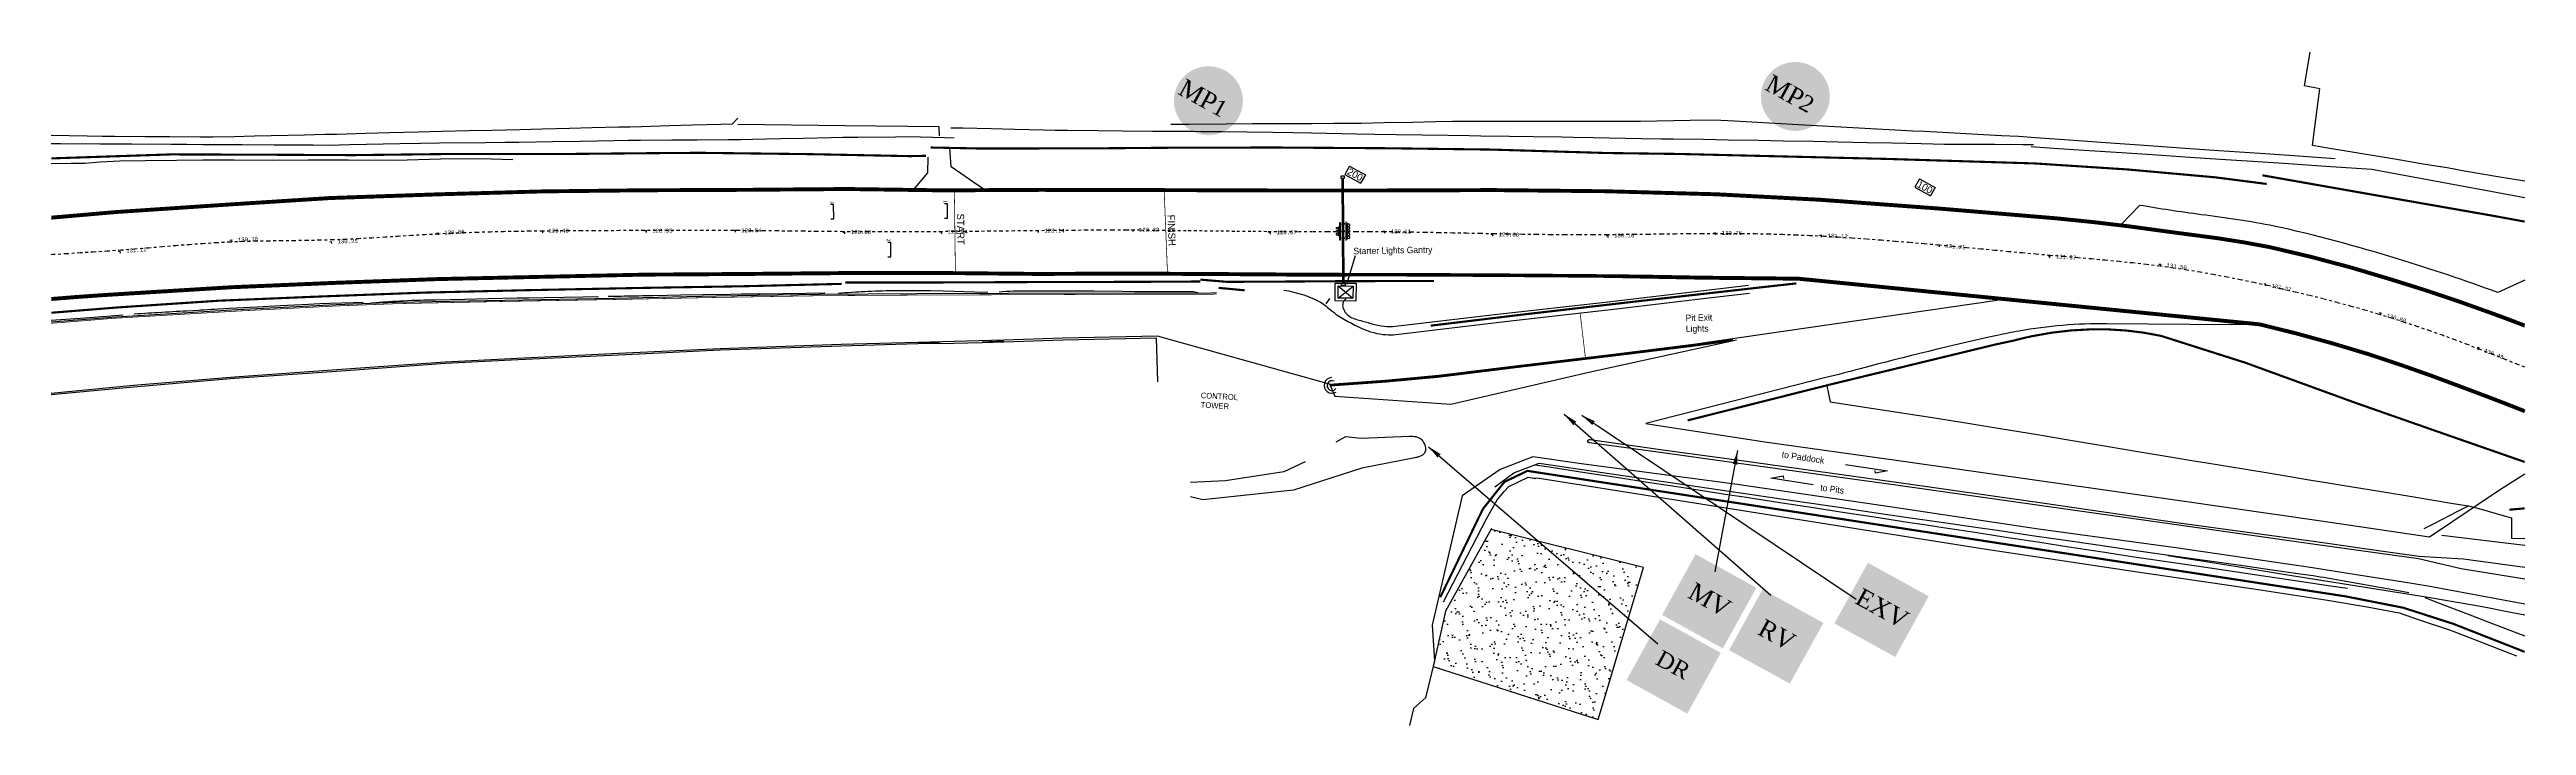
# Model space of a CAD drawing. Extents: x -136 to 854, y -243 to 380.
# Drawn here: x 399.8 to 841.3, y 259.2 to 379.7 of the extents above; entities that cross this region are included whole.
import ezdxf
from ezdxf.enums import TextEntityAlignment as Align

# ---------------------------------------------------------------- set-up
doc = ezdxf.new("R2010")
doc.units = 0
doc.linetypes.add('FIAPOINTILLE', pattern=[1, 0.5, -0.5])
doc.layers.get('0').update_dxf_attribs({"linetype": 'CONTINUOUS'})
for name, color, linetype in [('F1_CONVEYOR_BELT', 253, 'CONTINUOUS'), ('F1_FENCE_DEBRIS', 9, 'FIA_DEBRIS_FENCE'), ('F1_FENCE_SPECTATOR', 9, 'FIA_SPECTATOR_FENCE'), ('F1_GANTRY', 9, 'CONTINUOUS'), ('F1_GANTRY_TEXT', 9, 'CONTINUOUS'), ('F1_GUARDRAIL', 7, 'FIA_GUARDRAIL'), ('F1_KERB_OTHER', 8, 'CONTINUOUS'), ('F1_PIT_LANE', 5, 'CONTINUOUS'), ('F1_PIT_WALL', 8, 'CONTINUOUS'), ('F1_POST_OBSERVATION', 3, 'CONTINUOUS'), ('F1_RACE_CONTROL_TEXT', 9, 'CONTINUOUS'), ('F1_ROAD_SURFACED', 9, 'CONTINUOUS'), ('F1_RUN_OFF_GRAVEL', 144, 'CONTINUOUS'), ('F1_START_LIGHTS', 8, 'CONTINUOUS'), ('F1_TRACK_CENTRELINE', 8, 'FIAPOINTILLE'), ('F1_TRACK_FINISH_LINE', 8, 'CONTINUOUS'), ('F1_TRACK_LEFT', 5, 'CONTINUOUS'), ('F1_TRACK_RIGHT', 5, 'CONTINUOUS'), ('F1_TRACK_SIGNAGE', 8, 'CONTINUOUS'), ('F1_TRACK_START_LINE', 8, 'CONTINUOUS'), ('F1_TRACK_STARTING_GRID', 8, 'CONTINUOUS'), ('F1_TRACK_WHITELINING', 9, 'CONTINUOUS'), ('F1_TURN_NAME', 8, 'CONTINUOUS'), ('F1_TYRE_1', 147, 'FIA_TYRE_1'), ('F1_TYRE_1_BELT', 147, 'FIA_TYRE_1'), ('F1_TYRE_2', 147, 'FIA_TYRE_2'), ('F1_VEHICLE', 1, 'CONTINUOUS'), ('F1_VERGE_GRASSCRETE', 82, 'CONTINUOUS'), ('F1_WALL', 7, 'CONTINUOUS'), ('FIA_STARTING_GRID', 8, 'CONTINUOUS')]:
    doc.layers.add(name, color=color, linetype=linetype)
doc.styles.add('SECURITE', font='TIMES.TTF', dxfattribs={"height": 3})
doc.styles.add('SECURITÉ', font='TIMES.TTF', dxfattribs={"height": 3})
doc.styles.add('survey$0$MONO', font='txt')
doc.styles.add('survey$0$STANDARD', font='MONOTXT', dxfattribs={"width": 2.5})
doc.linetypes.add('FIA_DEBRIS_FENCE', pattern='A,4,-2,["Z",Standard,S=1,R=90,X=0,Y=-0.4],-1', length=7)
doc.linetypes.add('FIA_GUARDRAIL', pattern='A,2,-0.35,[132,ltypeshp.shx,S=0.35,R=0,X=-0.35,Y=0],-0.35,1', length=3.7)
doc.linetypes.add('FIA_SPECTATOR_FENCE', pattern='A,4,-0.7,["+",Standard,S=2,R=0,X=0,Y=-1],-2', length=6.7)
doc.linetypes.add('FIA_TYRE_1', pattern='A,0,[1,fia.shx,S=0.35,R=0,X=0,Y=0],-0.7', length=0.7)
doc.linetypes.add('FIA_TYRE_2', pattern='A,0,[10,fia.shx,S=0.35,R=0,X=0,Y=0],-0.7', length=0.7)
doc.dimstyles.get("Standard").update_dxf_attribs({"dimtxt": 0.18, "dimasz": 0.18, "dimexe": 0.18, "dimexo": 0.0625, "dimgap": 0.09, "dimtad": 0, "dimtih": 1, "dimtoh": 1, "dimdec": 4, "dimzin": 0, "dimdsep": 46, "dimtxsty": 'Standard', "dimcen": 0.09, "dimadec": 0, "dimazin": 0, "dimtfac": 1, "dimtdec": 4, "dimtofl": 0, "dimtmove": 0, "dimatfit": 3, "dimfxl": 1, "dimtolj": 1, "dimtzin": 0, "dimarcsym": 0})

# ---------------------------------------------------------------- blocks, each defined once
blk = doc.blocks.new('survey$0$ECBL1')
at = {"color": 0, "linetype": 'ByBlock'}
for points in [[(-0.5, 0), (0.5, 0)], [(0, -0.5), (0, 0.5)]]:
    blk.add_lwpolyline(points, dxfattribs=at)
blk = doc.blocks.new('bloc_track_signage')
at = {"layer": 'F1_TRACK_SIGNAGE'}
for p, q in [((0, 1.36), (2.53, 1.36)), ((0, 1.36), (0, 0)), ((0, 0), (2.53, 0)), ((2.53, 1.36), (2.53, 0))]:
    blk.add_line(p, q, dxfattribs=at)
blk.add_attdef('TRACK_SIGNAGE', (0.15, 0.18), '', height=1, dxfattribs=at)
blk = doc.blocks.new('BLOC_POST_OBSERVATION')
at = {"layer": 'F1_POST_OBSERVATION'}
h = blk.add_hatch(color=256, dxfattribs=at)
edge = h.paths.add_edge_path()
edge.add_arc((-0.03, 0.11), 4.85, 0, 360)
at = {"layer": 'F1_POST_OBSERVATION', "color": 7, "style": 'SECURITÉ'}
blk.add_text('MP', height=2.5, rotation=0.0363, dxfattribs=at).set_placement((-1.68, 0.11), align=Align.MIDDLE)
blk.add_attdef('NUMBER', text='', height=2.3, rotation=0.1589, dxfattribs=at).set_placement((0.99, 0.02), align=Align.MIDDLE_LEFT)
blk = doc.blocks.new('BLOC_STARTING_GRID')
at = {"layer": 'FIA_STARTING_GRID'}
for p, q in [((16.4, 2), (16, 2)), ((16, 2), (16, 0)), ((16, 0), (16.4, 0))]:
    blk.add_line(p, q, dxfattribs=at)
for points in [[(8.4, 7.4), (8, 7.4), (8, 5.4), (8.4, 5.4)], [(0.4, 2), (0, 2), (0, 0), (0.4, 0)]]:
    blk.add_lwpolyline(points, dxfattribs=at)
at = {"layer": 'FIA_STARTING_GRID', "style": 'SECURITE'}
for s, p in [('2', (8.55, 4.85)), ('1', (0.51, -0.52)), ('3', (16.51, -0.52))]:
    blk.add_text(s, height=0.5, rotation=90, dxfattribs=at).set_placement(p)
blk = doc.blocks.new('BLOC_GANTRY')
at = {"layer": 'F1_GANTRY', "linetype": 'ByBlock'}
for p, q in [((-1.04, 0.85), (1.04, -0.85)), ((-1.04, -0.85), (1.04, 0.85))]:
    blk.add_line(p, q, dxfattribs=at)
for points in [[(-1.46, 1.26), (1.46, 1.26), (1.46, -1.26), (-1.46, -1.26)], [(-1.04, 0.85), (1.04, 0.85), (1.04, -0.85), (-1.04, -0.85)]]:
    blk.add_lwpolyline(points, close=True, dxfattribs=at)
blk = doc.blocks.new('SEMAFORO-ANCLAJE')
for p, q in [((-0.14, 0.03), (0, 0.03)), ((-0.14, -0.02), (0, -0.02))]:
    blk.add_line(p, q)
blk.add_lwpolyline([(-0.29, -0.05, 0.015, 0.015, 0), (-0.29, 0.05, 0.015, 0.015, 0), (-0.29, 0, 0.01, 0.01, 0), (-0.14, 0, 0.015, 0.015, 0), (-0.14, 0.05, 0.015, 0.015, 0), (-0.14, -0.05, 0.015, 0.015, 0)], format="xyseb")
blk = doc.blocks.new('SEMAFORO30-PLANTA')
blk.add_line((0, 0.2), (0, -0.2))
blk.add_lwpolyline([(-0.1, 0.15), (-0.35, 0.11, 0.33022), (-0.4, 0.06, 0.065024), (-0.4, -0.06, 0.33022), (-0.35, -0.11), (-0.1, -0.15)], format="xyb")
blk.add_lwpolyline([(0, -0.2), (0.1, -0.1), (0.1, 0.1), (0, 0.2), (-0.1, 0.2), (-0.1, -0.2)], close=True)
blk = doc.blocks.new('BLOC_START_LIGHTS')
at = {"layer": 'F1_START_LIGHTS'}
for p, q in [((-0.09, 7.36), (-0.09, -7.45)), ((0.09, 7.36), (0.09, -7.45))]:
    blk.add_line(p, q, dxfattribs=at)
for points in [[(-0.26, 7.68), (0.26, 7.68), (0.26, 7.38), (-0.26, 7.38)], [(-0.38, 1.25), (-0.43, 1.25), (-0.43, -1.25), (-0.38, -1.25)], [(0.4, 1.25), (0.45, 1.25), (0.45, -1.25), (0.4, -1.25)], [(-0.26, -7.76), (0.26, -7.76), (0.26, -7.46), (-0.26, -7.46)]]:
    blk.add_lwpolyline(points, close=True, dxfattribs=at)
at = {"layer": 'F1_START_LIGHTS', "rotation": 359.9998096561436}
for name, p in [('SEMAFORO30-PLANTA', (-0.53, 0.86)), ('SEMAFORO30-PLANTA', (-0.53, 0.43)), ('SEMAFORO30-PLANTA', (-0.53, 0)), ('SEMAFORO-ANCLAJE', (-0.09, 1)), ('SEMAFORO-ANCLAJE', (-0.09, 0)), ('SEMAFORO30-PLANTA', (-0.53, -0.43)), ('SEMAFORO30-PLANTA', (-0.53, -0.86)), ('SEMAFORO-ANCLAJE', (-0.09, -1))]:
    blk.add_blockref(name, p, dxfattribs=at)
at = {"layer": 'F1_START_LIGHTS', "xscale": -1, "rotation": 359.9998096561436}
for name, p in [('SEMAFORO-ANCLAJE', (0.09, 1)), ('SEMAFORO-ANCLAJE', (0.09, 0)), ('SEMAFORO30-PLANTA', (0.55, 0.43)), ('SEMAFORO30-PLANTA', (0.55, 0)), ('SEMAFORO-ANCLAJE', (0.09, -1)), ('SEMAFORO30-PLANTA', (0.55, -0.43))]:
    blk.add_blockref(name, p, dxfattribs=at)
blk = doc.blocks.new('BLOC_VEHICLE_MEDICAL')
at = {"layer": 'F1_VEHICLE'}
blk.add_hatch(color=256, dxfattribs=at).paths.add_polyline_path([(-4.88, 4.81), (-4.88, -4.95), (4.88, -4.95), (4.88, 4.81)])
at = {"layer": 'F1_VEHICLE', "color": 7, "style": 'SECURITÉ'}
blk.add_text('MV', height=2.5, rotation=0.0363, dxfattribs=at).set_placement((-0.04, 0.14), align=Align.MIDDLE)
blk = doc.blocks.new('BLOC_VEHICLE_RECOVERY')
at = {"layer": 'F1_VEHICLE'}
blk.add_hatch(color=256, dxfattribs=at).paths.add_polyline_path([(-4.63, 4.95), (-4.63, -4.81), (5.13, -4.81), (5.13, 4.95)])
at = {"layer": 'F1_VEHICLE', "color": 7, "style": 'SECURITÉ'}
blk.add_text('RV', height=2.5, rotation=0.0363, dxfattribs=at).set_placement((0.22, 0.29), align=Align.MIDDLE)
blk = doc.blocks.new('BLOC_VEHICLE_EXTRICATION')
at = {"layer": 'F1_VEHICLE'}
blk.add_hatch(color=256, dxfattribs=at).paths.add_polyline_path([(-4.63, 4.66), (-4.63, -5.09), (5.13, -5.09), (5.13, 4.66)])
at = {"layer": 'F1_VEHICLE', "color": 7, "style": 'SECURITÉ'}
blk.add_text('EXV', height=2.5, rotation=0.0363, dxfattribs=at).set_placement((0.22, 0), align=Align.MIDDLE)
blk = doc.blocks.new('BLOC_VEHICLE_OTHER')
at = {"layer": 'F1_VEHICLE'}
blk.add_hatch(color=256, dxfattribs=at).paths.add_polyline_path([(-4.59, 4.81), (-4.59, -4.95), (5.17, -4.95), (5.17, 4.81)])
at = {"layer": 'F1_VEHICLE', "color": 7, "style": 'SECURITÉ'}
blk.add_attdef('TXT', text='', height=2.3, rotation=0.1589, dxfattribs=at).set_placement((-3.37, 0.25), align=Align.MIDDLE_LEFT)

msp = doc.modelspace()

# ---------------------------------------------------------------- hatches: boundary and pattern name
at = {"layer": 'F1_RUN_OFF_GRAVEL'}
h = msp.add_hatch(dxfattribs=at)
h.set_pattern_fill('AR-SAND', color=256, scale=0.063375, angle=-28.879, style=0)
h.set_pattern_definition([(8.6210407, (-718999.0526, 158718.9687), (1.409186791, 2.764913619), [0, -2.446782, 0, -2.7365325, 0, -2.615803125]), (338.6210407, (-718999.0526, 158718.9687), (4.688608644, 2.602050593), [0, -1.3199745, 0, -2.20532325, 0, -0.845105625]), (298.6210407, (-719000.7863, 158719.925), (4.393916769, -2.413065814), [0, -0.8048625, 0, -2.897505, 0, -3.78285375]), (288.6210407, (-719000.7863, 158719.925), (4.91959967, -1.09994671), [0, -0.40243125, 0, -1.8994755, 0, -2.17312875])])
h.paths.add_polyline_path([(656.86, 294.3), (648.63, 279.57), (646.45, 269.66), (675.85, 260.21), (683.97, 287.32), (656.77, 294.14)])

# ---------------------------------------------------------------- linework, layer by layer
at = {"layer": 'F1_CONVEYOR_BELT', "flags": 128}
msp.add_lwpolyline([(628.34, 321.2, 1.270013), (629.15, 318.62, 2.164182)], format="xyb", dxfattribs=at)
at = {"layer": 'F1_FENCE_DEBRIS', "flags": 128}
for points in [[(561.11, 363.92), (559.37, 363.96), (555.11, 364.07), (553.37, 364.12), (550.63, 364.1), (543.94, 364.04), (541.21, 364.02), (539.17, 363.98), (534.2, 363.87), (530.14, 363.78), (525.17, 363.67), (523.14, 363.62), (520.86, 363.61), (515.3, 363.56), (510.76, 363.53), (505.2, 363.49), (502.93, 363.47), (500.46, 363.43), (494.44, 363.33), (489.51, 363.26), (483.48, 363.16), (481.02, 363.12), (477.63, 363.09), (469.33, 363.01), (465.94, 362.98), (462.28, 362.9), (453.34, 362.69), (449.68, 362.61), (446.83, 362.63), (439.85, 362.67), (434.15, 362.7), (427.17, 362.74), (424.32, 362.75), (421.47, 362.77), (414.49, 362.81), (408.79, 362.85), (401.82, 362.89), (400.15, 362.9)], [(753.49, 362.7), (751.48, 362.72), (746.56, 362.75), (742.53, 362.77), (737.61, 362.8), (735.59, 362.82), (733.44, 362.87), (728.19, 362.99), (723.88, 363.09), (718.63, 363.21), (716.47, 363.25), (714.27, 363.29), (708.87, 363.39), (704.46, 363.47), (699.07, 363.57), (696.86, 363.61), (694.67, 363.64), (689.31, 363.72), (687.12, 363.75), (683.6, 363.81), (674.99, 363.96), (671.47, 364.03), (669.38, 364.06), (664.27, 364.14), (660.09, 364.2), (654.98, 364.28), (652.89, 364.31), (649.11, 364.37), (639.86, 364.51), (636.07, 364.57), (632.8, 364.64), (624.79, 364.79), (621.51, 364.86), (617.82, 364.9), (608.81, 365.02), (605.12, 365.06), (603.68, 365.07), (600.17, 365.08), (598.73, 365.08), (596.52, 365.1), (591.11, 365.16), (586.69, 365.2), (581.28, 365.25), (579.07, 365.27), (576.98, 365.32), (571.88, 365.45), (567.7, 365.55), (562.6, 365.67), (560.51, 365.72)], [(753.08, 362.41), (757.03, 362.15), (762.5, 361.79), (769.17, 361.34), (774.64, 360.98), (781.32, 360.54), (786.78, 360.17), (793.46, 359.73), (798.92, 359.37), (805.6, 358.92), (811.07, 358.56), (813.8, 358.38), (817.56, 357.68), (822.77, 356.71), (829.14, 355.53), (834.35, 354.57), (840.71, 353.38), (841.02, 353.33)], [(716.63, 319.75), (717.2, 316.88), (720.7, 316.35), (729.23, 315.04), (732.72, 314.51), (735.44, 314.07), (742.09, 312.99), (747.53, 312.11), (754.17, 311.03), (756.89, 310.59), (759.68, 310.12), (766.49, 308.98), (772.07, 308.05), (778.88, 306.91), (781.66, 306.44), (784.36, 306), (790.95, 304.91), (796.34, 304.03), (802.94, 302.94), (805.63, 302.5), (808.5, 302.03), (815.52, 300.87), (821.26, 299.92), (828.27, 298.76), (831, 298.34), (833.48, 297.65), (836.92, 296.69), (838.64, 296.21), (838.64, 292.57), (841.02, 292.52)], [(657.45, 301.73), (660.85, 304.19), (665.38, 305.97), (665.38, 305.97), (665.38, 305.97), (665.38, 305.97), (665.38, 305.97), (665.38, 305.97), (665.38, 305.97), (665.38, 305.97)], [(809.45, 283.57), (806.4, 284.02), (798.94, 285.13), (792.84, 286.03), (785.38, 287.13), (779.27, 288.03), (771.81, 289.14), (768.76, 289.59), (766.16, 289.99), (759.79, 290.97), (754.57, 291.77), (748.2, 292.74), (742.99, 293.55), (736.62, 294.52), (734.02, 294.92), (731.41, 295.32), (725.04, 296.3), (719.83, 297.1), (713.46, 298.08), (708.24, 298.88), (701.87, 299.86), (699.27, 300.26), (696.66, 300.66), (690.29, 301.64), (685.08, 302.44), (678.71, 303.42), (673.5, 304.22), (667.13, 305.2), (664.66, 305.57)], [(665.38, 305.97), (708.88, 299.51), (713.89, 298.78), (720.02, 297.89), (725.03, 297.16), (731.15, 296.27), (736.16, 295.54), (738.67, 295.17), (742.34, 294.64), (747.43, 293.91), (753.64, 293.01), (758.73, 292.27), (764.95, 291.37), (770.03, 290.63), (772.57, 290.27), (775.91, 289.79), (780.52, 289.13), (786.15, 288.33), (790.77, 287.67), (796.4, 286.87), (801.01, 286.21), (803.32, 285.88), (803.95, 285.79), (804.57, 285.69), (805.2, 285.61), (806.8, 285.29), (818.19, 283.31), (820.35, 282.89)], [(823.09, 294.29), (824.87, 295.2), (829.22, 297.43), (831, 298.34)], [(841.02, 278.82), (837.6, 279.49), (834.09, 280.18), (831.8, 280.59), (826.18, 281.58), (823.81, 281.97), (821.2, 282.38), (814.83, 283.41), (809.61, 284.25), (803.23, 285.27), (798.01, 286.11), (791.64, 287.14), (786.42, 287.98), (780.04, 289), (777.43, 289.42)], [(823.25, 281.96), (825.49, 281.1), (830.94, 279.02), (835.4, 277.31), (840.85, 275.22), (841.02, 275.16)]]:
    msp.add_lwpolyline(points, dxfattribs=at)
at = {"layer": 'F1_FENCE_SPECTATOR', "flags": 128}
for points in [[(801.81, 373.58), (802.79, 379.25)], [(522.53, 367.48), (521.52, 366.4), (519.47, 366.34), (514.46, 366.2), (510.36, 366.09), (505.36, 365.95), (503.31, 365.89), (501.32, 365.84), (496.47, 365.73), (492.51, 365.63), (487.66, 365.51), (485.67, 365.46), (483.64, 365.41), (478.69, 365.29), (474.63, 365.19), (469.68, 365.07), (467.65, 365.02), (465.55, 364.96), (460.41, 364.83), (456.21, 364.72), (451.07, 364.59), (448.97, 364.54), (445.31, 364.45), (436.37, 364.25), (432.72, 364.17), (428.93, 364.07), (426.71, 364.09), (421.3, 364.12), (416.86, 364.15), (411.45, 364.18), (409.23, 364.2), (406.56, 364.26), (400.15, 364.41)], [(807.23, 360.21), (799.89, 360.73), (793.88, 361.15), (786.53, 361.67), (780.52, 362.09), (773.18, 362.61), (767.17, 363.03), (759.82, 363.55), (753.81, 363.97), (750.81, 364.18), (747.74, 364.34), (743.5, 364.57), (738.31, 364.84), (734.06, 365.07), (731.94, 365.18), (728.8, 365.35), (724.46, 365.6), (719.14, 365.89), (714.8, 366.13), (712.63, 366.25), (707.39, 366.54), (700.15, 366.94), (696.53, 367.14), (692.26, 367.06), (686.35, 366.94), (683.39, 366.88), (678.04, 366.89), (670.62, 366.89), (666.92, 366.9), (664.15, 366.89), (660.33, 366.88), (655.65, 366.87), (651.82, 366.86), (649.91, 366.86), (646.93, 366.8), (642.8, 366.72), (637.75, 366.63), (633.62, 366.55), (631.55, 366.51), (628.75, 366.5), (624.86, 366.49), (620.11, 366.48), (616.23, 366.46), (614.28, 366.46), (609.54, 366.42), (602.97, 366.36), (599.69, 366.33)], [(558.46, 364.33), (558.38, 365.9), (541.6, 366.11), (522.54, 366.34)], [(497.68, 335.62), (494.89, 335.57), (488.08, 335.45), (485.29, 335.4), (483.18, 335.35), (478.02, 335.24), (473.8, 335.15), (468.64, 335.04), (466.53, 334.99), (465.9, 334.98), (465.27, 334.96), (464.63, 334.94), (464.41, 334.93), (462.84, 334.86), (462.2, 334.83), (461.57, 334.8), (460.94, 334.76), (460.31, 334.72), (459.67, 334.68), (459.23, 334.65), (458.6, 334.6), (457.97, 334.55), (457.34, 334.5), (457.12, 334.48)], [(538.03, 336.26), (534.69, 336.21), (526.52, 336.11), (523.18, 336.06), (521.19, 336.03), (516.33, 335.95), (512.36, 335.88), (507.5, 335.8), (505.51, 335.76), (504.88, 335.75), (504.24, 335.74), (503.61, 335.73), (502.97, 335.72), (502.34, 335.7), (501.71, 335.69), (501.07, 335.68), (500.44, 335.66), (499.81, 335.65), (499.43, 335.64)], [(567.1, 336.41), (564.77, 336.47), (559.1, 336.6), (556.78, 336.66), (556.14, 336.67), (555.51, 336.68), (554.88, 336.69), (554.24, 336.7), (553.61, 336.7), (553.1, 336.7), (550.84, 336.69), (550.21, 336.68), (549.57, 336.67), (548.94, 336.65), (548.3, 336.64), (547.67, 336.62), (547.04, 336.6), (546.4, 336.57), (545.77, 336.54), (545.14, 336.52), (544.51, 336.48), (544.14, 336.46), (543.5, 336.43), (542.87, 336.39), (542.24, 336.35), (541.6, 336.31), (540.97, 336.26), (540.47, 336.22)], [(604.71, 336.28), (603.74, 336.49), (601.38, 336.5), (596.65, 336.5), (593.24, 336.51), (591.02, 336.56), (585.99, 336.59), (581.87, 336.61), (576.84, 336.63), (574.78, 336.64), (574.15, 336.64), (573.51, 336.64), (572.88, 336.63), (572.24, 336.61), (571.61, 336.59), (570.98, 336.56), (570.35, 336.53), (569.71, 336.49), (569.1, 336.45)], [(412.99, 332.33), (410.77, 332.16), (405.36, 331.75), (400.93, 331.42), (400.15, 331.36)], [(455.73, 334.59), (454, 334.54), (449.77, 334.42), (448.04, 334.37), (446, 334.26), (441.01, 333.99), (436.93, 333.77), (431.94, 333.5), (429.9, 333.39), (429.26, 333.35), (428.63, 333.32), (428, 333.28), (427.37, 333.25), (426.73, 333.21), (426.46, 333.2), (424.3, 333.08), (423.67, 333.04), (423.04, 333), (422.4, 332.97), (421.77, 332.93), (421.14, 332.89), (420.51, 332.86), (419.87, 332.82), (419.24, 332.78), (418.61, 332.74), (418.07, 332.71), (417.43, 332.67), (416.8, 332.63), (416.17, 332.59), (415.53, 332.56), (414.9, 332.52)]]:
    msp.add_lwpolyline(points, dxfattribs=at)
at = {"layer": 'F1_FENCE_SPECTATOR'}
msp.add_lwpolyline([(841.02, 356.21), (836.6, 356.97), (830.32, 358.05), (827.18, 358.59), (823.29, 359.24), (817.9, 360.15), (811.31, 361.25), (805.91, 362.15), (803.22, 362.6), (803.63, 365.88), (804.2, 370.42), (804.49, 372.69), (801.75, 373.23), (801.81, 373.58)], dxfattribs=at)
at = {"layer": 'F1_GANTRY_TEXT'}
msp.add_line((632.56, 342.9), (631.04, 337.78), dxfattribs=at)
at = {"layer": 'F1_GUARDRAIL', "flags": 128}
msp.add_lwpolyline([(556.87, 362.24, 0.38, 0.38, 0), (565.82, 362.06, 0.38, 0.38, 0), (585.84, 362.09, 0.38, 0.38, 0), (599.82, 362.2, 0.38, 0.38, 0), (618.13, 362.24, 0.38, 0.38, 0), (638.15, 362.11, 0.38, 0.38, 0), (656.92, 361.87, 0.38, 0.38, 0), (677.28, 361.26, 0.38, 0.38, 0), (690.29, 361.09, 0.38, 0.38, 0), (727.59, 360.2, 0.38, 0.38, 0), (753.7, 359.4, 0.38, 0.38, 0), (770.31, 358.32, 0.38, 0.38, 0), (785.88, 356.92, 0.38, 0.38, 0), (795.04, 355.74, 0, 0, 0)], format="xyseb", dxfattribs=at)
at = {"layer": 'F1_GUARDRAIL', "const_width": 0.38}
msp.add_lwpolyline([(400.15, 360.3, 0.000549), (402.58, 360.38), (421.5, 361.01), (437.61, 360.96), (453.94, 360.88), (469.98, 361.07), (490.3, 361.07), (510.41, 361.26), (515.9, 361.29), (535.13, 361.06), (553.24, 360.7), (556.07, 360.76)], format="xyb", dxfattribs=at)
at = {"layer": 'F1_GUARDRAIL', "const_width": 0.38, "flags": 128}
for points in [[(841.02, 349.03), (835, 350.13), (812.58, 354.06), (794.28, 357.28)], [(711.21, 338.01), (684.58, 335.01), (662.44, 332.45), (646.03, 330.47)], [(628, 319.8), (637.92, 320.5), (647.48, 321.38), (661.62, 323.13), (678.63, 325.16), (692.92, 326.91), (699.9, 327.87)], [(838.27, 297.64), (841.02, 297.88)]]:
    msp.add_lwpolyline(points, dxfattribs=at)
msp.add_lwpolyline([(841.02, 306.17), (840.94, 306.19), (829.14, 310.3), (810.89, 316.69), (791.25, 323.85), (776.18, 328.65, 0.044926), (766.82, 329.8, 0.01488), (763.67, 329.81, 0.04505), (753.27, 328.6, 0.014762), (749.87, 327.79), (746.85, 327.15), (716.75, 319.85), (691.82, 313.57)], format="xyb", dxfattribs=at)
at = {"layer": 'F1_GUARDRAIL', "const_width": 0.38}
msp.add_lwpolyline([(647.74, 282.05), (655.33, 297.78), (659.16, 302.6), (663.26, 304.57), (809.08, 282.19), (819.41, 280.15), (828.34, 277.27), (840.23, 272.6), (841.02, 272.27)], dxfattribs=at)
at = {"layer": 'F1_KERB_OTHER', "const_width": 0.254}
msp.add_lwpolyline([(793.79, 330.67), (813.08, 325.38), (830.3, 319.3), (841.02, 315.08)], dxfattribs=at)
at = {"layer": 'F1_PIT_LANE'}
for points in [[(400.15, 331.15), (411.69, 332.06), (433.31, 333.32), (450.91, 334.23), (461.69, 334.64), (481.01, 335.04), (500.41, 335.39), (518.71, 335.76), (537.03, 336.06), (554.39, 336.18), (570.74, 336.24), (590.3, 336.31), (605.97, 336.28), (607.84, 336.37)], [(627.98, 320.06), (637.9, 320.76), (647.45, 321.63), (661.59, 323.38), (678.6, 325.41), (692.89, 327.16), (747, 335)], [(627.98, 320.06), (597.32, 328.57), (580.48, 328.21), (569.95, 327.86), (554.61, 327.46), (540.92, 327.08), (519.36, 326.33), (502.47, 325.54), (482.08, 324.57), (470.37, 323.95), (451.88, 322.63), (432.79, 321.31), (414.81, 319.77), (400.15, 318.36)], [(554.62, 327.21), (540.93, 326.82), (519.37, 326.08), (502.48, 325.29), (482.09, 324.32), (470.39, 323.69), (451.9, 322.38), (432.81, 321.06), (414.83, 319.51), (400.15, 318.11)], [(558.47, 327.43), (554.61, 327.36)], [(558.47, 327.27), (554.62, 327.21)], [(558.46, 327.27), (566.1, 327.47)], [(569.96, 327.68), (566.1, 327.55)], [(569.96, 327.53), (566.1, 327.4)], [(569.96, 327.61), (580.49, 327.96), (597.07, 328.32), (597.33, 320.45)]]:
    msp.add_lwpolyline(points, dxfattribs=at)
msp.add_lwpolyline([(619.83, 336.81, -0.04548), (623.38, 335.95, -0.036917), (626.13, 334.79, -0.045661), (627.16, 334.12, -0.01146), (628.12, 333.33, 0.037877), (629.49, 332.3, 0.047077), (634.41, 329.7, 0.017116), (635.36, 329.37, 0.04663), (637.51, 328.92, 0.038006), (639.32, 328.86), (659.21, 331.2), (679.13, 333.49), (697.09, 335.58), (702.87, 336.25)], format="xyb", dxfattribs=at)
at = {"layer": 'F1_PIT_WALL', "const_width": 0.38}
msp.add_lwpolyline([(612.88, 336.77), (608.21, 337.21)], dxfattribs=at)
at = {"layer": 'F1_ROAD_SURFACED'}
for points in [[(566.32, 354.81), (560.53, 358.81), (560.29, 362.21)], [(556.39, 360.51), (556.34, 357.73), (553.83, 354.75)], [(627.41, 334.37), (628.06, 335.33)], [(628.06, 320), (628.91, 317.89), (649.62, 316.49), (674.19, 322.15), (700.5, 327.93)], [(623.65, 306.19), (619.85, 304.4), (609.44, 302.8), (603.2, 302.51)], [(841.02, 280.82), (828.27, 283.17), (823.79, 283.99), (819.39, 284.73), (810.62, 286.09), (803.22, 287.26), (778.81, 290.83), (754.38, 294.19), (728.25, 298.08), (700.23, 302.18), (673.34, 305.74), (664.2, 307.08), (658.41, 304.84), (651.61, 300.13), (646.28, 277.04), (646.7, 270.7), (645.12, 264.09), (642.94, 262.2), (642.93, 262.18)], [(826.25, 293.11), (841.02, 291.33)], [(642.93, 262.18), (642.23, 259.16)]]:
    msp.add_lwpolyline(points, dxfattribs=at)
for points in [[(841.02, 338.58), (836.24, 336.37, 0.01592), (818.32, 342.38, 0.02165), (796.39, 348.22, 0.01812), (783.35, 350.26, -0.00544), (777.75, 351.05, -0.002), (772.38, 351.92), (769.18, 348.59)], [(630.89, 335.23, 0.05578), (630.59, 334.9, 0.05069), (630.44, 334.63, 0.05576), (630.35, 334.36, 0.05578), (630.33, 334.07, 0.05076), (630.36, 333.76, 0.05589), (630.51, 333.34, 0.04507), (630.8, 332.84, 0.04649), (631.15, 332.44, 0.0628), (631.74, 331.99, 0.05448), (632.65, 331.61, 0.01811), (633.88, 331.29, -0.02279), (634.85, 331.02, 0.04569), (637.22, 330.45, 0.03755), (639.22, 330.31), (657.95, 332.49), (677.13, 334.65), (695.67, 336.88), (702.67, 337.66, 0.03755)], [(793.79, 330.67), (788.72, 330.62), (766.56, 330.82, 0.04571), (750.89, 329.49, 0.00956), (747.02, 328.74, 0.01083), (722.57, 322.77, -0.00098), (716.47, 321.2), (684.35, 313.03), (705.55, 309.76), (729.43, 306.42), (755.72, 302.69), (779.95, 299.2), (804.3, 295.69), (824.04, 292.79), (836.53, 301.16), (841.02, 304.04)], [(629.15, 309.77), (630.87, 310.67), (633.55, 310.43), (642.22, 310.78, -0.04543), (643.38, 310.67, -0.06013), (643.9, 310.49, -0.0596), (644.25, 310.27, -0.06345), (644.56, 309.95, -0.03877), (644.74, 309.66, -0.05387), (645.03, 308.95, -0.05091), (645.1, 308.54, -0.06434), (645.09, 308.19, -0.07225), (644.98, 307.88, -0.06881), (644.8, 307.61, -0.05667), (644.55, 307.39, -0.06062), (644.05, 307.12, -0.04751), (643.17, 306.88), (633.75, 305.03), (621.59, 301.13), (605.39, 299.43), (603.2, 299.95)], [(841.02, 285.26), (829.7, 287.08), (822.12, 288.9), (811.4, 290.34), (803.66, 291.46), (779.4, 294.91), (754.97, 298.34), (728.95, 302.03), (700.53, 305.95), (687.79, 307.73), (674.31, 309.57, -0.0561), (674.19, 309.6, -0.05517), (674.13, 309.63, -0.04702), (674.09, 309.66, -0.05341), (674.06, 309.69, -0.05503), (674.04, 309.73, -0.05113), (674.03, 309.77, -0.06317), (674.03, 309.86, -0.01669), (674.03, 309.89, -0.0547), (674.05, 309.98, -0.04586), (674.07, 310.03, -0.05208), (674.1, 310.07, -0.0542), (674.14, 310.11, -0.05113), (674.18, 310.13, -0.0443), (674.23, 310.15, -0.05189), (674.31, 310.16, -0.04572), (674.42, 310.15), (687.83, 308.27), (700.61, 306.54), (729.07, 302.55), (755.01, 298.84), (779.44, 295.33), (803.77, 291.99), (815.78, 290.25), (822.17, 289.33), (830.13, 288.9), (841.02, 287.37)]]:
    msp.add_lwpolyline(points, format="xyb", dxfattribs=at)
at = {"layer": 'F1_RUN_OFF_GRAVEL'}
for points in [[(656.86, 294.3), (648.63, 279.57), (646.45, 269.66), (669.74, 262.18)], [(676.44, 262.18), (683.97, 287.32), (656.77, 294.14), (656.86, 294.3)], [(669.74, 262.18), (675.85, 260.21), (676.44, 262.18)]]:
    msp.add_lwpolyline(points, dxfattribs=at)
at = {"layer": 'F1_TRACK_CENTRELINE'}
msp.add_polyline3d([(841.02, 323.04, 165.15), (839.77, 323.55, 165.18), (837.52, 324.46, 165.25), (835.26, 325.36, 165.31), (833.02, 326.24, 165.38), (830.79, 327.1, 165.44), (828.57, 327.93, 165.51), (826.34, 328.75, 165.57), (824.1, 329.54, 165.64), (821.85, 330.31, 165.7), (819.57, 331.06, 165.76), (817.26, 331.8, 165.83), (814.91, 332.52, 165.89), (812.51, 333.23, 165.95), (810.07, 333.91, 166.01), (807.61, 334.58, 166.07), (805.12, 335.23, 166.13), (802.62, 335.86, 166.19), (800.13, 336.47, 166.25), (797.64, 337.05, 166.3), (795.18, 337.61, 166.35), (792.74, 338.14, 166.4), (790.32, 338.65, 166.44), (787.92, 339.13, 166.48), (785.53, 339.58, 166.52), (783.15, 340, 166.55), (780.77, 340.39, 166.57), (778.39, 340.75, 166.59), (775.99, 341.08, 166.6), (773.58, 341.38, 166.6), (771.16, 341.65, 166.6), (768.72, 341.9, 166.6), (766.27, 342.13, 166.58), (763.82, 342.36, 166.57), (761.35, 342.57, 166.55), (758.89, 342.78, 166.53), (756.43, 342.99, 166.51), (753.96, 343.21, 166.49), (751.49, 343.44, 166.47), (749.02, 343.66, 166.45), (746.55, 343.89, 166.44), (744.06, 344.13, 166.42), (741.56, 344.36, 166.4), (739.04, 344.59, 166.38), (736.5, 344.83, 166.36), (733.95, 345.05, 166.34), (731.38, 345.28, 166.32), (728.8, 345.49, 166.29), (726.23, 345.7, 166.27), (723.66, 345.89, 166.24), (721.1, 346.07, 166.22), (718.56, 346.24, 166.18), (716.06, 346.38, 166.15), (713.58, 346.51, 166.1), (711.14, 346.61, 166.06), (708.71, 346.7, 166.01), (706.31, 346.77, 165.95), (703.93, 346.82, 165.89), (701.55, 346.85, 165.83), (699.17, 346.87, 165.76), (696.8, 346.87, 165.69), (694.42, 346.86, 165.61), (692.03, 346.84, 165.53), (689.63, 346.81, 165.44), (687.23, 346.78, 165.35), (684.8, 346.75, 165.26), (682.36, 346.71, 165.17), (679.91, 346.69, 165.08), (677.43, 346.67, 164.99), (674.94, 346.66, 164.89), (672.43, 346.66, 164.8), (669.91, 346.67, 164.71), (667.38, 346.69, 164.63), (664.85, 346.72, 164.54), (662.33, 346.75, 164.45), (659.82, 346.79, 164.37), (657.32, 346.84, 164.28), (654.85, 346.89, 164.2), (652.38, 346.94, 164.12), (649.93, 346.99, 164.04), (647.49, 347.04, 163.96), (645.04, 347.08, 163.88), (642.6, 347.13, 163.81), (640.14, 347.16, 163.73), (637.68, 347.19, 163.66), (635.19, 347.2, 163.58), (632.68, 347.21, 163.51), (630.14, 347.21, 163.44), (627.57, 347.21, 163.37), (624.95, 347.21, 163.3), (622.29, 347.21, 163.24), (619.58, 347.22, 163.17), (616.8, 347.23, 163.11), (613.97, 347.26, 163.05), (611.09, 347.28, 162.99), (608.2, 347.32, 162.93), (605.31, 347.35, 162.87), (602.45, 347.39, 162.82), (599.64, 347.42, 162.77), (596.9, 347.45, 162.73), (594.26, 347.47, 162.68), (591.73, 347.49, 162.64), (589.3, 347.49, 162.6), (586.96, 347.49, 162.57), (584.7, 347.48, 162.54), (582.49, 347.46, 162.51), (580.32, 347.44, 162.48), (578.18, 347.42, 162.46), (576.05, 347.4, 162.43), (573.92, 347.38, 162.41), (571.78, 347.35, 162.39), (569.63, 347.33, 162.38), (567.48, 347.3, 162.36), (565.33, 347.28, 162.35), (563.18, 347.26, 162.34), (561.02, 347.24, 162.33), (558.87, 347.23, 162.32), (556.71, 347.21, 162.32), (554.55, 347.2, 162.32), (552.38, 347.2, 162.32), (550.19, 347.19, 162.33), (547.99, 347.19, 162.35), (545.77, 347.2, 162.37), (543.52, 347.21, 162.39), (541.24, 347.23, 162.43), (538.92, 347.25, 162.47), (536.58, 347.27, 162.52), (534.23, 347.3, 162.58), (531.88, 347.33, 162.64), (529.54, 347.36, 162.71), (527.23, 347.38, 162.78), (524.94, 347.4, 162.84), (522.7, 347.42, 162.91), (520.52, 347.43, 162.98), (518.38, 347.44, 163.05), (516.27, 347.44, 163.12), (514.19, 347.44, 163.19), (512.11, 347.44, 163.25), (510.02, 347.43, 163.32), (507.92, 347.43, 163.4), (505.79, 347.42, 163.47), (503.63, 347.41, 163.55), (501.42, 347.41, 163.62), (499.19, 347.4, 163.7), (496.93, 347.39, 163.78), (494.65, 347.38, 163.86), (492.35, 347.37, 163.93), (490.04, 347.35, 164.01), (487.72, 347.33, 164.08), (485.41, 347.3, 164.15), (483.09, 347.27, 164.22), (480.77, 347.23, 164.29), (478.44, 347.17, 164.35), (476.11, 347.1, 164.42), (473.78, 347.02, 164.48), (471.44, 346.93, 164.54), (469.09, 346.81, 164.6), (466.73, 346.68, 164.66), (464.38, 346.54, 164.72), (462.02, 346.39, 164.78), (459.66, 346.24, 164.85), (457.31, 346.1, 164.91), (454.97, 345.97, 164.98), (452.64, 345.85, 165.05), (450.33, 345.76, 165.12), (448.04, 345.7, 165.19), (445.76, 345.65, 165.26), (443.49, 345.62, 165.34), (441.22, 345.59, 165.41), (438.94, 345.56, 165.49), (436.65, 345.52, 165.56), (434.34, 345.46, 165.63), (432, 345.37, 165.7), (429.63, 345.25, 165.77), (427.23, 345.09, 165.84), (424.81, 344.91, 165.9), (422.37, 344.72, 165.96), (419.92, 344.52, 166.02), (417.47, 344.31, 166.08), (415.02, 344.11, 166.14), (412.57, 343.92, 166.2), (410.13, 343.75, 166.26), (407.7, 343.59, 166.33), (405.28, 343.43, 166.4), (402.86, 343.28, 166.46), (400.45, 343.13, 166.53), (400.15, 343.11, 166.54)], dxfattribs=at)
at = {"layer": 'F1_TRACK_FINISH_LINE', "const_width": 0.127}
msp.add_lwpolyline([(599.1, 340.01), (598.52, 354.36)], dxfattribs=at)
msp.add_lwpolyline([(599.1, 340.01), (598.52, 354.36)], dxfattribs=at)
at = {"layer": 'F1_TRACK_LEFT', "const_width": 0.634}
msp.add_lwpolyline([(841.02, 330.52, 0.004012), (834.94, 332.8, 0.01434), (817.23, 338.74, 0.02169), (795.61, 344.5, 0.01877), (781.85, 346.68, -0.00103), (777.24, 347.29, 0.01288), (757.45, 349.65), (736.71, 351.38), (715.5, 352.95), (696.98, 353.93), (677.15, 354.47), (657.09, 354.68), (637.46, 354.61), (617.77, 354.61), (593.21, 354.69), (576.38, 354.72), (559.23, 354.63), (541.96, 354.87), (522.59, 354.71), (506.01, 354.65), (487.72, 354.44), (469.3, 353.93), (449.84, 353.26), (432.39, 352.14), (411.57, 350.75), (400.15, 349.76)], format="xyb", dxfattribs=at)
at = {"layer": 'F1_TRACK_RIGHT', "const_width": 0.634}
msp.add_lwpolyline([(841.02, 315.18, 0.005788), (830.3, 319.3, 0.01347), (813.08, 325.38, 0.0179), (793.79, 330.67), (711.55, 338.81), (694.45, 338.99), (676.08, 339.33), (657.92, 339.47), (638.14, 339.57), (622.42, 339.53), (612.62, 339.63), (617.52, 339.58), (593.03, 339.72), (575.95, 339.66), (559.02, 339.83), (541.27, 339.81), (522.03, 339.64), (505.93, 339.54), (487.68, 339.15), (469.03, 338.74), (450.48, 338.06), (432.19, 337.28), (412.9, 336.1, 0.005775), (400.15, 335.19)], format="xyb", dxfattribs=at)
at = {"layer": 'F1_TRACK_START_LINE', "const_width": 0.127}
msp.add_lwpolyline([(561.3, 340.12), (561.12, 354.32)], dxfattribs=at)
msp.add_lwpolyline([(561.3, 340.12), (561.12, 354.32)], dxfattribs=at)
at = {"layer": 'F1_TRACK_WHITELINING', "const_width": 0.127}
for points in [[(841.02, 330.18, 0.004088), (834.83, 332.5, 0.014341), (817.13, 338.43, 0.021688), (795.55, 344.19, 0.018767), (781.81, 346.37, -0.001031), (777.2, 346.98, 0.01288), (757.43, 349.33), (736.69, 351.06), (715.48, 352.63), (696.96, 353.61), (677.14, 354.16), (657.09, 354.36), (637.46, 354.29), (617.77, 354.29), (593.21, 354.38), (576.38, 354.4), (559.23, 354.31), (541.96, 354.55), (522.59, 354.4), (506.01, 354.33), (487.73, 354.13), (469.31, 353.61), (449.86, 352.94), (432.41, 351.83), (411.59, 350.44), (400.15, 349.44)], [(711.56, 339.13), (694.45, 339.31), (682.8, 339.52), (625.71, 339.85), (622.42, 339.84), (616.11, 339.91), (593.03, 340.04), (575.95, 339.98), (559.02, 340.14), (541.27, 340.13), (522.03, 339.96), (505.93, 339.85), (487.67, 339.46), (469.03, 339.06), (450.47, 338.38), (432.17, 337.6), (412.88, 336.42, 0.005763), (400.15, 335.51)], [(711.56, 339.13), (694.45, 339.31), (682.8, 339.52), (625.71, 339.85), (622.42, 339.84), (616.11, 339.91), (593.03, 340.04), (575.95, 339.98), (559.02, 340.14), (541.27, 340.13), (522.03, 339.96), (505.93, 339.85), (487.67, 339.46), (469.03, 339.06), (450.47, 338.38), (432.17, 337.6), (412.88, 336.42, 0.005763), (400.15, 335.51)], [(616.11, 339.91), (593.03, 340.04), (575.95, 339.98), (559.02, 340.14), (541.27, 340.13), (522.03, 339.96), (505.93, 339.85), (487.67, 339.46), (469.03, 339.06), (450.47, 338.38), (432.17, 337.6), (412.88, 336.42, 0.005763), (400.15, 335.51)], [(841.02, 315.52, 0.005724), (830.41, 319.6, 0.01347), (813.18, 325.68, 0.01792), (793.84, 330.98)]]:
    msp.add_lwpolyline(points, format="xyb", dxfattribs=at)
for points in [[(561.3, 340.12), (561.12, 354.32)], [(599.1, 340.01), (598.52, 354.36)], [(672.65, 332.74), (673.62, 324.56)]]:
    msp.add_lwpolyline(points, dxfattribs=at)
at = {"layer": 'F1_TRACK_WHITELINING'}
msp.add_lwpolyline([(400.15, 330.89, 0.127, 0.127, 0), (411.71, 331.81, 0.127, 0.127, 0), (433.33, 333.07, 0.127, 0.127, 0), (450.92, 333.98, 0.127, 0.127, 0), (461.69, 334.39, 0.127, 0.127, 0), (481.02, 334.79, 0.127, 0.127, 0), (500.42, 335.13, 0.127, 0.127, 0), (518.72, 335.5, 0.127, 0.127, 0), (537.03, 335.81, 0.127, 0.127, 0), (554.39, 335.92, 0.127, 0.127, 0), (570.74, 335.98, 0.127, 0.127, 0), (590.3, 336.06, 0.127, 0.127, 0), (605.98, 336.03, 0.127, 0.127, 0), (607.85, 336.11, 0, 0, 0)], format="xyseb", dxfattribs=at)
at = {"layer": 'F1_TRACK_WHITELINING', "linetype": 'FIAPOINTILLE', "const_width": 0.127}
msp.add_lwpolyline([(793.84, 330.98), (711.56, 339.13)], dxfattribs=at)
at = {"layer": 'F1_TURN_NAME'}
for p, q in [((719.95, 305.71), (727.47, 304.58)), ((725.28, 304.14), (725.23, 304.65)), ((706.66, 303.27), (708.86, 303.69)), ((714.17, 302.06), (706.66, 303.27)), ((708.86, 303.69), (708.9, 303.18)), ((727.47, 304.58), (725.28, 304.14))]:
    msp.add_line(p, q, dxfattribs=at)
at = {"layer": 'F1_TYRE_1', "flags": 128}
for points in [[(400.15, 359.36), (403.71, 359.45), (406.19, 359.42), (408.85, 359.7), (412.35, 359.85), (416.9, 359.93), (422.44, 359.97), (427.15, 360.04), (432.74, 360.05), (439.58, 359.99), (446.01, 360.04), (453.06, 360.02), (461.58, 359.98), (469.59, 360.23), (476.7, 360.31), (482.44, 360.08)], [(400.15, 359.36), (403.71, 359.45), (406.19, 359.42), (408.85, 359.7), (412.35, 359.85), (416.9, 359.93), (422.44, 359.97), (427.15, 360.04), (432.74, 360.05), (439.58, 359.99), (446.01, 360.04), (453.06, 360.02), (461.58, 359.98), (469.59, 360.23), (476.7, 360.31), (482.44, 360.08)], [(664.08, 303.33), (665.38, 303.24), (744.66, 290.65), (771.99, 286.56), (792.75, 283.52), (805.9, 281.53), (812.94, 280.32), (818.67, 279.27), (822.37, 277.93), (827.61, 276.21), (831.75, 274.62), (839.55, 271.6)], [(664.08, 303.33), (665.38, 303.24), (744.66, 290.65), (771.99, 286.56), (792.75, 283.52), (805.9, 281.53), (812.94, 280.32), (818.67, 279.27), (822.37, 277.93), (827.61, 276.21), (831.75, 274.62), (839.55, 271.6)]]:
    msp.add_lwpolyline(points, dxfattribs=at)
at = {"layer": 'F1_TYRE_1_BELT', "flags": 128}
msp.add_lwpolyline([(628.8, 320.55, 2.164182), (629.13, 319.27)], format="xyb", dxfattribs=at)
at = {"layer": 'F1_TYRE_2', "flags": 128}
msp.add_lwpolyline([(648.32, 281.19), (655.94, 296.02), (657.87, 299.4), (659.12, 300.88), (659.96, 301.76), (663.41, 303.44), (664.74, 303.23)], dxfattribs=at)
at = {"layer": 'F1_WALL', "const_width": 0.38}
for points in [[(541.04, 337.92), (523.21, 337.49), (505.53, 337.2), (485.27, 336.8), (466.54, 336.36), (448.12, 335.67), (430.04, 334.92), (412.02, 333.72), (400.15, 332.77)], [(541.69, 338.16), (557.53, 338.17), (575.16, 338.24), (593.17, 338.28), (604.94, 338.34)], [(604.95, 338.68), (609.58, 338.29), (615.41, 338.3), (631.85, 338.41), (642.07, 338.42), (646.62, 338.42)]]:
    msp.add_lwpolyline(points, dxfattribs=at)

# ---------------------------------------------------------------- block references
at = {"layer": 'F1_GANTRY', "xscale": 1.267499999982368, "yscale": 1.267500000074506, "zscale": 1.2675, "rotation": 359.6198743662814}
msp.add_blockref('BLOC_GANTRY', (630.85, 336.46), dxfattribs=at)
at = {"layer": 'F1_KERB_OTHER'}
ref = msp.add_blockref('BLOC_VEHICLE_OTHER', (689.05, 269.94), dxfattribs=dict(at, xscale=1.267499999840341, yscale=1.267500000074506, zscale=1.2675, rotation=331.1210406934555))
ref.add_attrib('TXT', 'DR', dxfattribs={"layer": 'F1_VEHICLE', "color": 7, "height": 2.915, "rotation": 331.28, "style": 'SECURITÉ'}).set_placement((686.57, 271.46), align=Align.MIDDLE_LEFT)
at = {"layer": 'F1_POST_OBSERVATION', "xscale": 1.267499999840341, "yscale": 1.267500000074506, "zscale": 1.2675, "rotation": 331.1210406934555}
for p, values in [((710.98, 371.21), {'NUMBER': '2'}), ((606.37, 370.44), {'NUMBER': '1'})]:
    msp.add_blockref('BLOC_POST_OBSERVATION', p, dxfattribs=at).add_auto_attribs(values)
at = {"layer": 'F1_TRACK_CENTRELINE', "yscale": 0.6971249999478459, "zscale": 0.6971250000000001}
for p, xscale, rotation in [((432.35, 345.76, 165.74), 0.6971249999934843, 2.921040640868738), ((450.12, 345.45, 165.09), 0.6971250000433519, 1.481040673729361), ((469.17, 347.01, 164.6), 0.6971249999934843, 2.921040640868738), ((487.74, 347.39, 164.12), 0.697124999973921, 0.04104068989358094), ((506.23, 347.41, 163.44), 0.697124999973921, 0.04104068989358094), ((522.1, 347.49, 162.92), 0.697124999973921, 0.04104068989358094), ((541.61, 347.17, 162.34), 0.697124999973921, 0.04104068989358094), ((558.87, 347.2, 162.29), 0.697124999973921, 0.04104068989358094), ((576.12, 347.41, 162.42), 0.697124999973921, 0.04104068989358094), ((592.98, 347.58, 162.65), 0.697124999973921, 0.04104068989358094), ((617.49, 347.13, 163.09), 0.697124999973921, 0.04104068989358094), ((637.86, 347.3, 163.65), 0.697124999973921, 0.04104068989358094), ((657.11, 346.8, 164.27), 0.6971250000453485, 358.6010406797495), ((677.66, 346.55, 164.98), 0.697124999973921, 0.04104068989358094), ((696.86, 347.02, 165.74), 0.697124999973921, 0.04104068989358094), ((715.68, 346.61, 166.19), 0.6971250000287593, 357.1610406939895), ((736.73, 344.86, 166.36), 0.6971249999687011, 354.2810406884726), ((412.45, 343.73, 166.18), 0.6971249999807518, 4.361040622054393), ((756.41, 342.92, 166.51), 0.6971250000109542, 355.7210406523599), ((776.17, 341.41, 166.68), 0.6971250000511725, 352.841040651934), ((794.87, 337.89, 166.38), 0.6971249999449811, 347.0810407231504), ((815.42, 332.69, 165.89), 0.6971249998669808, 342.7610407104295), ((832.88, 326.49, 165.38), 0.6971250000295948, 338.4410406717283)]:
    msp.add_blockref('survey$0$ECBL1', p, dxfattribs=dict(at, xscale=xscale, rotation=rotation))
at = {"layer": 'F1_TRACK_SIGNAGE', "xscale": 1.267499999840341, "yscale": 1.267500000074506, "zscale": 1.2675, "rotation": 331.1210406934555}
for p, values in [((630.73, 357.43), {'TRACK_SIGNAGE': '200'}), ((630.73, 357.43), {'TRACK_SIGNAGE': '200'}), ((732.29, 355.17), {'TRACK_SIGNAGE': '100'}), ((732.29, 355.17), {'TRACK_SIGNAGE': '100'})]:
    msp.add_blockref('bloc_track_signage', p, dxfattribs=at).add_auto_attribs(values)
at = {"layer": 'F1_TRACK_STARTING_GRID', "xscale": 1.26750000001102, "yscale": 1.267500000074506, "zscale": 1.2675, "rotation": 180.3573209851226}
msp.add_blockref('BLOC_STARTING_GRID', (559.87, 352.19), dxfattribs=at)
msp.add_blockref('BLOC_STARTING_GRID', (559.87, 352.19), dxfattribs=at)
at = {"layer": 'F1_VEHICLE', "xscale": 1.267499999840341, "yscale": 1.267500000074506, "zscale": 1.2675, "rotation": 331.1210406934555}
for name, p in [('BLOC_VEHICLE_MEDICAL', (695.71, 281.38)), ('BLOC_VEHICLE_EXTRICATION', (726.24, 280.17)), ('BLOC_VEHICLE_RECOVERY', (707.29, 275.1))]:
    msp.add_blockref(name, p, dxfattribs=at)
at = {"layer": 'F1_VERGE_GRASSCRETE', "xscale": 1.267499999997508, "yscale": 1.267500000074506, "zscale": 1.2675, "rotation": 180.3713844959842}
msp.add_blockref('BLOC_START_LIGHTS', (630.41, 347.31), dxfattribs=at)

# ---------------------------------------------------------------- texts
at = {"layer": 'F1_GANTRY_TEXT', "style": 'survey$0$MONO'}
for s, height, p in [('Starter Lights Gantry', 1.1407, (632.26, 343.2)), ('Pit Exit', 1.141, (691.46, 331.28)), ('Pit Exit', 1.141, (691.46, 331.28)), ('Lights', 1.141, (691.5, 329.33)), ('Lights', 1.141, (691.5, 329.33))]:
    msp.add_text(s, height=height, rotation=1.121, dxfattribs=at).set_placement(p)
at = {"layer": 'F1_RACE_CONTROL_TEXT', "style": 'survey$0$MONO'}
for s, p in [('CONTROL', (605.02, 317.55)), ('TOWER', (605.01, 315.86))]:
    msp.add_text(s, height=1.014, rotation=356.6477, dxfattribs=at).set_placement(p)
at = {"layer": 'F1_TRACK_CENTRELINE', "style": 'survey$0$STANDARD'}
for s, rotation, p in [('131.11', 4.361, (413.52, 343.46)), ('130.76', 2.921, (433.42, 345.46)), ('130.25', 1.481, (451.17, 345.12)), ('129.86', 2.921, (470.23, 346.71)), ('129.48', 0.041, (488.78, 347.05)), ('128.95', 0.041, (507.28, 347.06)), ('128.54', 0.041, (523.14, 347.14)), ('128.08', 0.041, (542.66, 346.82)), ('128.04', 0.041, (559.91, 346.85)), ('128.14', 0.041, (577.16, 347.06)), ('128.32', 0.041, (594.03, 347.22)), ('128.67', 0.041, (618.54, 346.78)), ('129.11', 0.041, (638.91, 346.95)), ('129.60', 358.601, (658.14, 346.42)), ('130.16', 0.041, (678.7, 346.2)), ('130.76', 0.041, (697.9, 346.66)), ('131.12', 357.161, (716.72, 346.21)), ('131.25', 354.281, (737.74, 344.4)), ('131.37', 355.721, (757.43, 342.49)), ('131.50', 352.841, (777.16, 340.93)), ('131.27', 347.081, (795.81, 337.32)), ('130.88', 342.761, (816.32, 332.04)), ('130.48', 338.441, (833.72, 325.78))]:
    msp.add_text(s, height=0.697, rotation=rotation, dxfattribs=at).set_placement(p)
at = {"layer": 'F1_TRACK_FINISH_LINE', "style": 'survey$0$MONO'}
msp.add_text('FINISH', height=1.268, rotation=272.1431, dxfattribs=at).set_placement((599.1, 350.23))
msp.add_text('FINISH', height=1.268, rotation=272.1431, dxfattribs=at).set_placement((599.1, 350.23))
at = {"layer": 'F1_TRACK_START_LINE', "style": 'survey$0$MONO'}
msp.add_text('START', height=1.268, rotation=270.8269, dxfattribs=at).set_placement((561.58, 350.45))
msp.add_text('START', height=1.268, rotation=270.8269, dxfattribs=at).set_placement((561.58, 350.45))
at = {"layer": 'F1_TURN_NAME', "style": 'survey$0$MONO'}
for s, rotation, p in [('to Paddock', 351.5147, (708.54, 306.97)), ('to Pits', 352.1925, (715.41, 301.05))]:
    msp.add_text(s, height=1.141, rotation=rotation, dxfattribs=at).set_placement(p)

# ---------------------------------------------------------------- leaders
at = {"layer": 'F1_VEHICLE'}
for points in [[(669.83, 314.67), (706.65, 282.42)], [(672.97, 314.48), (721.83, 281.71)], [(645.63, 308.88), (686.51, 273.72)], [(700.72, 308.2), (696.68, 286.56)]]:
    msp.add_leader(points, dimstyle='Standard', override={"dimtxt": 2.5, "dimasz": 2.5, "dimexe": 1.25, "dimexo": 0.625, "dimgap": 0.625, "dimtad": 0, "dimtih": 0, "dimtoh": 0, "dimzin": 8, "dimlunit": 6, "dimcen": 2.5, "dimtofl": 1}, dxfattribs=at)

doc.saveas('drawing.dxf')
